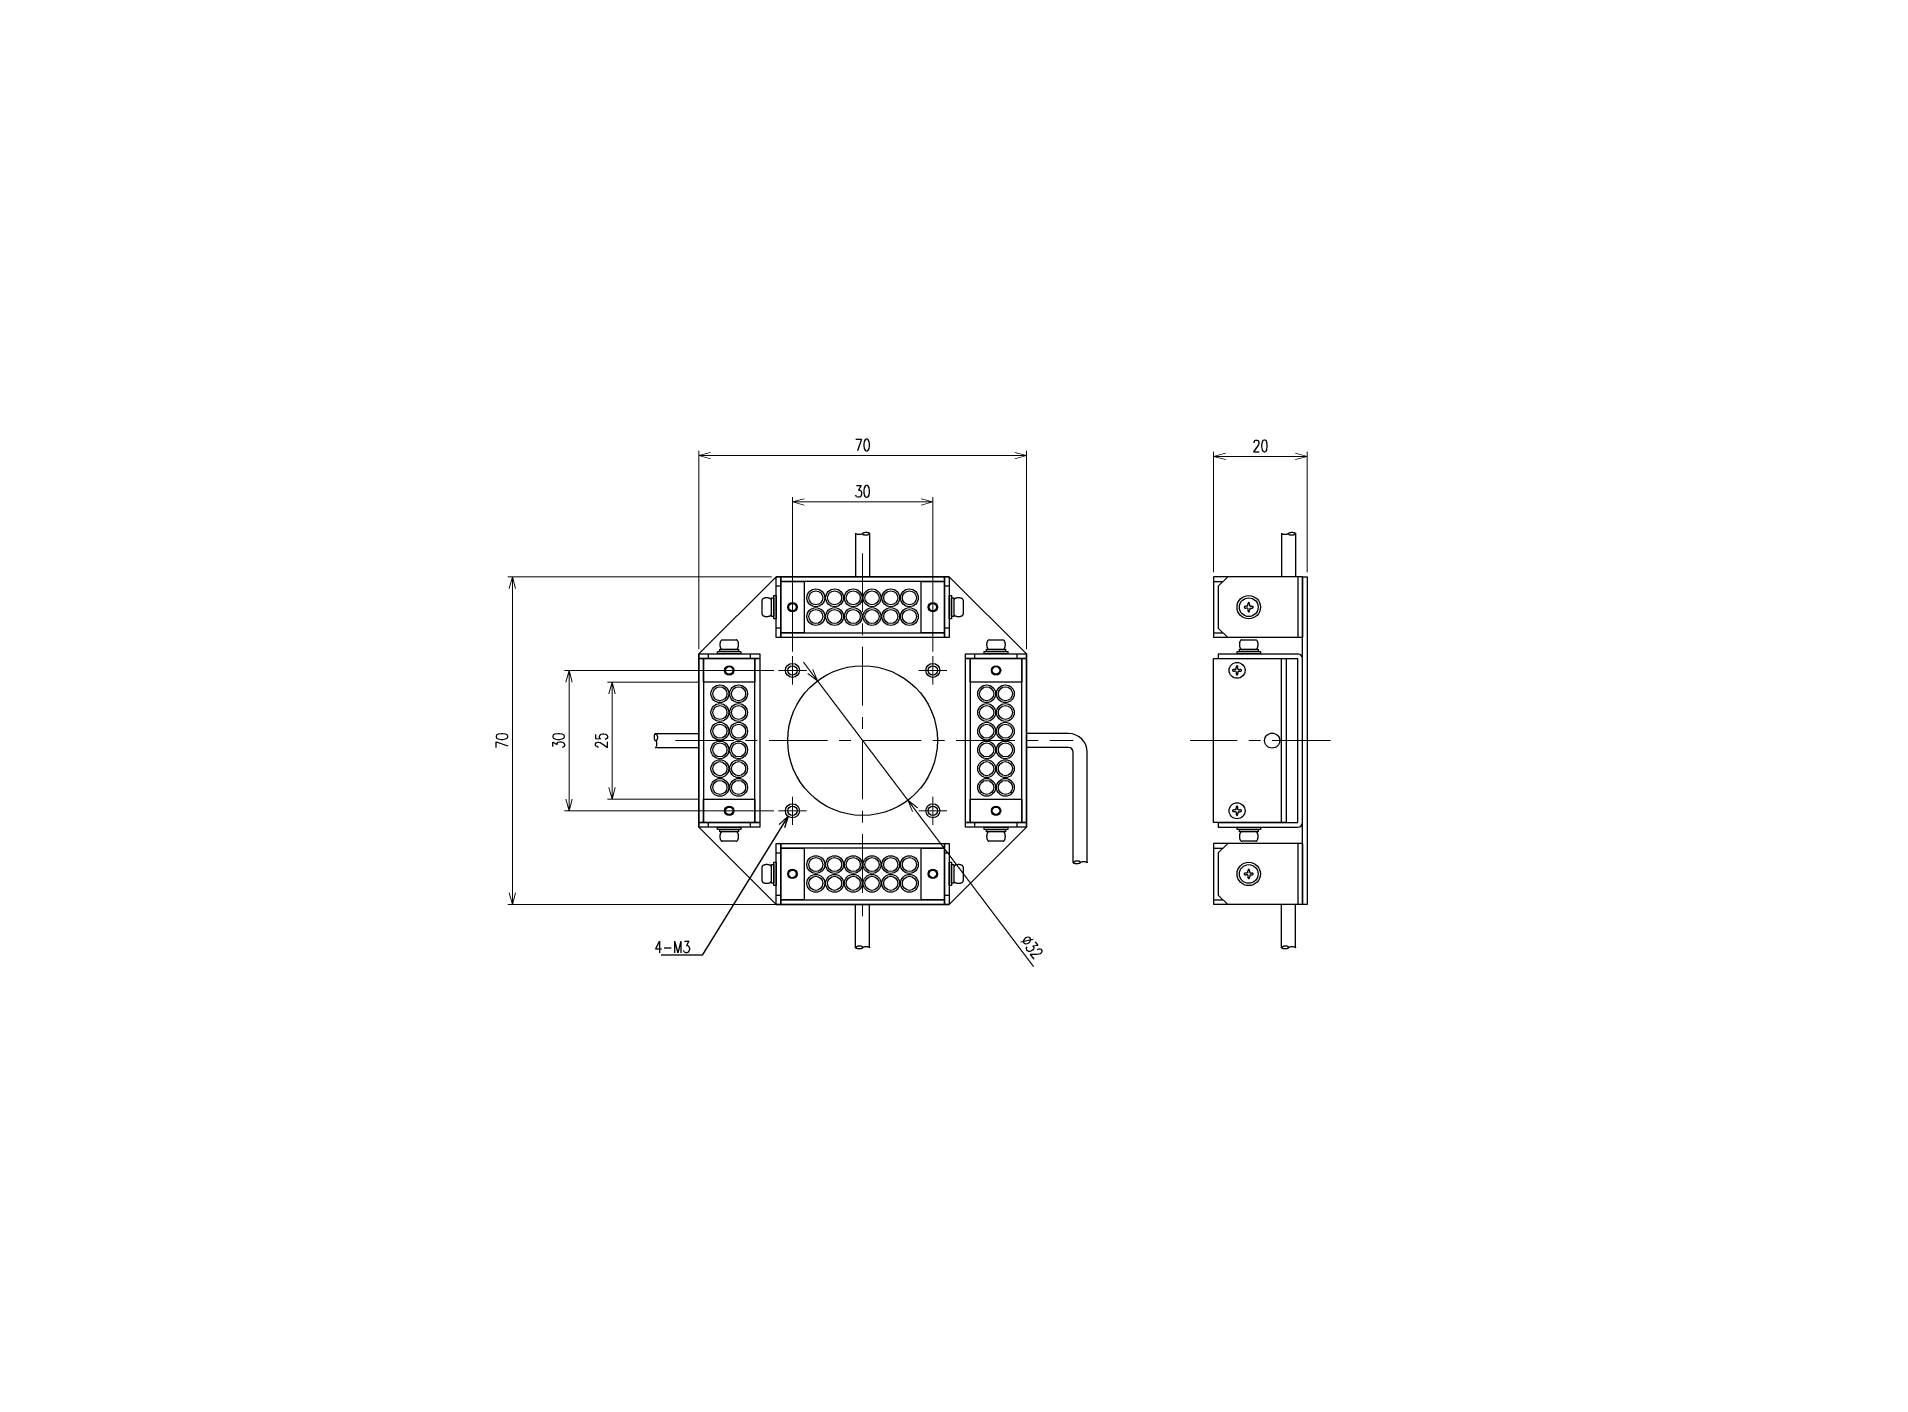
# Paper-space layout 'A3_1_1' of a CAD drawing. Header units: millimetres. Extents: x 0 to 392, y 0 to 286.
# The model-space entities are those that its viewports show. They can reach past a viewport. Long polylines and large blocks are cut down to what shows.
import ezdxf
from ezdxf import colors
from ezdxf.entities.mleader import LeaderData, LeaderLine
from ezdxf.math import Vec2, Vec3

# ---------------------------------------------------------------- set-up
doc = ezdxf.new("R2010")
doc.units = ezdxf.units.MM
doc.linetypes.add('CENTER', pattern=[2, 1.25, -0.25, 0.25, -0.25])
doc.layers.get('0').update_dxf_attribs({"lineweight": 30})
doc.layers.get('Defpoints').update_dxf_attribs({"lineweight": 9})
for name, color, linetype, lineweight in [('0 @ 1', 7, 'Continuous', 30), ('2KD_寸法１', 7, 'Continuous', 15), ('2KD_寸法１ @ 1', 7, 'Continuous', 15), ('PINOFF', 6, 'Continuous', 9)]:
    doc.layers.add(name, color=color, linetype=linetype, lineweight=lineweight)
doc.layers.get('PINOFF').freeze()
doc.styles.get("Standard").update_dxf_attribs({"font": 'simplex.shx', "width": 0.8, "bigfont": 'extfont.shx'})
doc.dimstyles.new('KD-STD', dxfattribs={"dimscale": 0, "dimtxt": 2.5, "dimasz": 2.5, "dimexe": 1, "dimexo": 1, "dimgap": 1, "dimtad": 1, "dimdsep": 46, "dimtxsty": 'Standard', "dimblk": 'OPEN30', "dimcen": 0, "dimadec": 0, "dimazin": 0, "dimtfac": 1, "dimtmove": 0, "dimatfit": 3, "dimldrblk": 'OPEN30', "dimfxl": 1, "dimtolj": 1, "dimtzin": 0, "dimlwd": 15, "dimlwe": 15, "dimarcsym": 0})

psp = doc.layouts.new('A3_1_1')

msp = doc.modelspace()

# ---------------------------------------------------------------- blocks, each defined once
blk = doc.blocks.new('_Open30')
at = {"lineweight": -2}
for p, q in [((-1, 0.27), (0, 0)), ((0, 0), (-1, -0.27)), ((0, 0), (-1, 0))]:
    blk.add_line(p, q, dxfattribs=at)
blk = doc.blocks.new('*D19')
at = {"layer": '2KD_寸法１', "color": 0, "lineweight": 15}
for p, q in [((140.98, 147.61), (121.43, 147.61)), ((122.43, 145.11), (122.43, 125.11)), ((140.98, 122.61), (121.43, 122.61))]:
    blk.add_line(p, q, dxfattribs=at)
at = {"layer": 'Defpoints', "color": 0}
for p in [(141.98, 147.61), (122.43, 122.61), (141.98, 122.61)]:
    blk.add_point(p, dxfattribs=at)
at = {"layer": '2KD_寸法１', "color": 0, "lineweight": 15, "xscale": 2.5, "yscale": 2.5, "zscale": 2.5}
for p, rotation in [((122.43, 147.61), 90), ((122.43, 122.61), 270)]:
    blk.add_blockref('_Open30', p, dxfattribs=dict(at, rotation=rotation))
at = {"layer": '2KD_寸法１', "color": 0, "insert": (120.18, 135.11), "char_height": 2.5, "attachment_point": 5, "rotation": 90}
blk.add_mtext('\\A1;25', dxfattribs=at)
blk = doc.blocks.new('*D20')
at = {"layer": '2KD_寸法１', "color": 0, "lineweight": 15}
for p, q in [((156.98, 150.11), (112.26, 150.11)), ((113.26, 147.61), (113.26, 122.61)), ((156.98, 120.11), (112.26, 120.11))]:
    blk.add_line(p, q, dxfattribs=at)
at = {"layer": 'Defpoints', "color": 0}
for p in [(157.98, 150.11), (113.26, 120.11), (157.98, 120.11)]:
    blk.add_point(p, dxfattribs=at)
at = {"layer": '2KD_寸法１', "color": 0, "lineweight": 15, "xscale": 2.5, "yscale": 2.5, "zscale": 2.5}
for p, rotation in [((113.26, 150.11), 90), ((113.26, 120.11), 270)]:
    blk.add_blockref('_Open30', p, dxfattribs=dict(at, rotation=rotation))
at = {"layer": '2KD_寸法１', "color": 0, "insert": (111.01, 135.11), "char_height": 2.5, "attachment_point": 5, "rotation": 90}
blk.add_mtext('\\A1;30', dxfattribs=at)
blk = doc.blocks.new('*D21')
at = {"layer": '2KD_寸法１', "color": 0, "lineweight": 15}
for p, q in [((160.98, 154.11), (160.98, 187.1)), ((163.48, 186.1), (188.48, 186.1)), ((190.98, 154.11), (190.98, 187.1))]:
    blk.add_line(p, q, dxfattribs=at)
at = {"layer": 'Defpoints', "color": 0}
for p in [(190.98, 186.1), (160.98, 153.11), (190.98, 153.11)]:
    blk.add_point(p, dxfattribs=at)
at = {"layer": '2KD_寸法１', "color": 0, "lineweight": 15, "xscale": 2.5, "yscale": 2.5, "zscale": 2.5, "rotation": 180}
blk.add_blockref('_Open30', (160.98, 186.1), dxfattribs=at)
at = {"layer": '2KD_寸法１', "color": 0, "lineweight": 15, "xscale": 2.5, "yscale": 2.5, "zscale": 2.5}
blk.add_blockref('_Open30', (190.98, 186.1), dxfattribs=at)
at = {"layer": '2KD_寸法１', "color": 0, "insert": (175.98, 188.35), "char_height": 2.5, "attachment_point": 5}
blk.add_mtext('\\A1;30', dxfattribs=at)
blk = doc.blocks.new('*D22')
at = {"layer": '2KD_寸法１', "color": 0, "lineweight": 15}
for p, q in [((156.48, 170.11), (100.16, 170.11)), ((101.16, 167.61), (101.16, 102.61)), ((157.48, 100.11), (100.16, 100.11))]:
    blk.add_line(p, q, dxfattribs=at)
at = {"layer": 'Defpoints', "color": 0}
for p in [(157.48, 170.11), (101.16, 100.11), (158.48, 100.11)]:
    blk.add_point(p, dxfattribs=at)
at = {"layer": '2KD_寸法１', "color": 0, "lineweight": 15, "xscale": 2.5, "yscale": 2.5, "zscale": 2.5}
for p, rotation in [((101.16, 170.11), 90), ((101.16, 100.11), 270)]:
    blk.add_blockref('_Open30', p, dxfattribs=dict(at, rotation=rotation))
at = {"layer": '2KD_寸法１', "color": 0, "insert": (98.91, 135.11), "char_height": 2.5, "attachment_point": 5, "rotation": 90}
blk.add_mtext('\\A1;70', dxfattribs=at)
blk = doc.blocks.new('*D23')
at = {"layer": '2KD_寸法１', "color": 0, "lineweight": 15}
for p, q in [((140.98, 154.61), (140.98, 197.01)), ((143.48, 196.01), (208.48, 196.01)), ((210.98, 154.61), (210.98, 197.01))]:
    blk.add_line(p, q, dxfattribs=at)
at = {"layer": 'Defpoints', "color": 0}
for p in [(210.98, 196.01), (140.98, 153.61), (210.98, 153.61)]:
    blk.add_point(p, dxfattribs=at)
at = {"layer": '2KD_寸法１', "color": 0, "lineweight": 15, "xscale": 2.5, "yscale": 2.5, "zscale": 2.5, "rotation": 180}
blk.add_blockref('_Open30', (140.98, 196.01), dxfattribs=at)
at = {"layer": '2KD_寸法１', "color": 0, "lineweight": 15, "xscale": 2.5, "yscale": 2.5, "zscale": 2.5}
blk.add_blockref('_Open30', (210.98, 196.01), dxfattribs=at)
at = {"layer": '2KD_寸法１', "color": 0, "insert": (175.98, 198.26), "char_height": 2.5, "attachment_point": 5}
blk.add_mtext('\\A1;70', dxfattribs=at)
blk = doc.blocks.new('*D24')
at = {"layer": '2KD_寸法１', "color": 0, "lineweight": 15}
for p, q in [((250.98, 171.11), (250.98, 196.82)), ((270.98, 171.11), (270.98, 196.82)), ((253.48, 195.82), (268.48, 195.82))]:
    blk.add_line(p, q, dxfattribs=at)
at = {"layer": 'Defpoints', "color": 0}
for p in [(270.98, 195.82), (250.98, 170.11), (270.98, 170.11)]:
    blk.add_point(p, dxfattribs=at)
at = {"layer": '2KD_寸法１', "color": 0, "lineweight": 15, "xscale": 2.5, "yscale": 2.5, "zscale": 2.5, "rotation": 180}
blk.add_blockref('_Open30', (250.98, 195.82), dxfattribs=at)
at = {"layer": '2KD_寸法１', "color": 0, "lineweight": 15, "xscale": 2.5, "yscale": 2.5, "zscale": 2.5}
blk.add_blockref('_Open30', (270.98, 195.82), dxfattribs=at)
at = {"layer": '2KD_寸法１', "color": 0, "insert": (260.98, 198.07), "char_height": 2.5, "attachment_point": 5}
blk.add_mtext('\\A1;20', dxfattribs=at)
blk = doc.blocks.new('A$C198401AF')
for p, q in [((14.5, 44.31), (14.5, 35)), ((17.5, 44.31), (17.5, 35)), ((3, 35), (0, 35)), ((0, 35), (0, 34)), ((0, 34), (2, 34)), ((0, 34), (0, 23)), ((1, 33), (3, 35)), ((1, 33), (1, 24)), ((19, 35), (3, 35)), ((18, 35), (18, 22)), ((19, 35), (20, 35)), ((19, -35), (19, 35)), ((19, 35), (19, 22)), ((20, 35), (20, -35)), ((7.21, 28.7), (6.91, 28.7)), ((7.21, 28.3), (6.91, 28.3)), ((7.3, 28.79), (7.21, 28.7)), ((7.3, 28.21), (7.21, 28.3)), ((7.3, 28.79), (7.3, 29.09)), ((7.3, 28.21), (7.3, 27.91)), ((7.7, 28.79), (7.7, 29.09)), ((7.7, 28.79), (7.79, 28.7)), ((7.7, 28.21), (7.79, 28.3)), ((7.7, 28.21), (7.7, 27.91)), ((7.79, 28.7), (8.09, 28.7)), ((7.79, 28.3), (8.09, 28.3)), ((1, 24), (3, 22)), ((0, 23), (2, 23)), ((0, 23), (0, 22)), ((3, 22), (0, 22)), ((19, 22), (3, 22)), ((6, 21.5), (9, 21.5)), ((0, 17.5), (15.5, 17.5)), ((0, -17.5), (0, 17.5)), ((1, 18.5), (18, 18.5)), ((1, 18.5), (1, 17.5)), ((1, 17.5), (18, 17.5)), ((5, 19), (10, 19)), ((5, 18.5), (5, 19)), ((10, 18.5), (5, 18.5)), ((5.5, 19.5), (9.5, 19.5)), ((5.5, 19), (5.5, 19.5)), ((9.5, 19), (5.5, 19)), ((6, 19.5), (9, 19.5)), ((9.5, 19.5), (9.5, 19)), ((10, 19), (10, 18.5)), ((14.5, -17.5), (14.5, 17.5)), ((15.5, 17.5), (15.5, -17.5)), ((18, -17.5), (18, 17.5)), ((19, -17.5), (19, 17.5)), ((4.71, 15.2), (4.41, 15.2)), ((4.71, 14.8), (4.41, 14.8)), ((4.71, 15.2), (4.8, 15.29)), ((4.71, 14.8), (4.8, 14.71)), ((4.8, 15.29), (4.8, 15.59)), ((4.8, 14.71), (4.8, 14.41)), ((5.2, 15.29), (5.2, 15.59)), ((5.29, 15.2), (5.2, 15.29)), ((5.29, 14.8), (5.2, 14.71)), ((5.2, 14.71), (5.2, 14.41)), ((5.29, 15.2), (5.59, 15.2)), ((5.29, 14.8), (5.59, 14.8)), ((4.71, -14.8), (4.41, -14.8)), ((4.71, -15.2), (4.41, -15.2)), ((4.71, -14.8), (4.8, -14.71)), ((4.71, -15.2), (4.8, -15.29)), ((4.8, -14.71), (4.8, -14.41)), ((4.8, -15.29), (4.8, -15.59)), ((5.2, -14.71), (5.2, -14.41)), ((5.29, -14.8), (5.2, -14.71)), ((5.29, -15.2), (5.2, -15.29)), ((5.2, -15.29), (5.2, -15.59)), ((5.29, -14.8), (5.59, -14.8)), ((5.29, -15.2), (5.59, -15.2)), ((15.5, -17.5), (0, -17.5)), ((1, -17.5), (18, -17.5)), ((1, -17.5), (1, -18.5)), ((1, -18.5), (18, -18.5)), ((5, -19), (5, -18.5)), ((5, -18.5), (10, -18.5)), ((10, -19), (5, -19)), ((5.5, -19.5), (5.5, -19)), ((5.5, -19), (9.5, -19)), ((9.5, -19.5), (5.5, -19.5)), ((9, -19.5), (6, -19.5)), ((9.5, -19), (9.5, -19.5)), ((10, -18.5), (10, -19)), ((3, -22), (0, -22)), ((0, -22), (0, -23)), ((0, -23), (2, -23)), ((0, -23), (0, -34)), ((1, -24), (3, -22)), ((19, -22), (3, -22)), ((9, -21.5), (6, -21.5)), ((18, -22), (18, -35)), ((19, -22), (19, -35)), ((1, -24), (1, -33)), ((7.21, -28.3), (6.91, -28.3)), ((7.21, -28.7), (6.91, -28.7)), ((7.3, -28.21), (7.21, -28.3)), ((7.3, -28.79), (7.21, -28.7)), ((7.3, -28.21), (7.3, -27.91)), ((7.3, -28.79), (7.3, -29.09)), ((7.7, -28.21), (7.7, -27.91)), ((7.7, -28.21), (7.79, -28.3)), ((7.7, -28.79), (7.79, -28.7)), ((7.7, -28.79), (7.7, -29.09)), ((7.79, -28.3), (8.09, -28.3)), ((7.79, -28.7), (8.09, -28.7)), ((0, -34), (2, -34)), ((0, -34), (0, -35)), ((3, -35), (0, -35)), ((1, -33), (3, -35)), ((19, -35), (3, -35)), ((14.5, -44.31), (14.5, -35)), ((17.5, -44.31), (17.5, -35)), ((20, -35), (19, -35))]:
    blk.add_line(p, q)
for points in [[(16, 44.26), (15.99, 44.22), (15.95, 44.18), (15.9, 44.14), (15.82, 44.11), (15.73, 44.08), (15.62, 44.05), (15.51, 44.03), (15.38, 44.02), (15.25, 44.02), (15.12, 44.02), (14.99, 44.03), (14.88, 44.05), (14.77, 44.08), (14.68, 44.11), (14.6, 44.14), (14.55, 44.18), (14.51, 44.22), (14.5, 44.26)], [(17.38, 44.25), (17.38, 44.22), (17.37, 44.18), (17.35, 44.15), (17.34, 44.11), (17.31, 44.08), (17.28, 44.05), (17.25, 44.02), (17.21, 43.99), (17.17, 43.97), (17.12, 43.94), (17.07, 43.92), (17.02, 43.9), (16.96, 43.89), (16.91, 43.87), (16.85, 43.86), (16.78, 43.86), (16.72, 43.85), (16.66, 43.85), (16.6, 43.85), (16.53, 43.86), (16.47, 43.86), (16.41, 43.87), (16.36, 43.89), (16.3, 43.9), (16.25, 43.92), (16.2, 43.94), (16.15, 43.97), (16.11, 43.99), (16.07, 44.02), (16.04, 44.05), (16.01, 44.08), (15.98, 44.11), (15.96, 44.15), (15.95, 44.18), (15.94, 44.22), (15.94, 44.25)], [(16, 44.26), (16.01, 44.3), (16.05, 44.34), (16.1, 44.38), (16.18, 44.41), (16.27, 44.44), (16.38, 44.47), (16.49, 44.49), (16.62, 44.5), (16.75, 44.5), (16.88, 44.5), (17.01, 44.49), (17.13, 44.47), (17.23, 44.44), (17.32, 44.41), (17.4, 44.38), (17.45, 44.34), (17.49, 44.3), (17.5, 44.26)], [(6.91, 28.7), (6.88, 28.7), (6.84, 28.69), (6.81, 28.69), (6.78, 28.68), (6.75, 28.68), (6.72, 28.67), (6.69, 28.66), (6.66, 28.65), (6.64, 28.64), (6.61, 28.63), (6.59, 28.61), (6.57, 28.6), (6.56, 28.58), (6.54, 28.57), (6.53, 28.55), (6.53, 28.53), (6.52, 28.52), (6.52, 28.5), (6.52, 28.48), (6.53, 28.47), (6.53, 28.45), (6.54, 28.43), (6.56, 28.42), (6.57, 28.4), (6.59, 28.39), (6.61, 28.37), (6.64, 28.36), (6.66, 28.35), (6.69, 28.34), (6.72, 28.33), (6.75, 28.32), (6.78, 28.32), (6.81, 28.31), (6.84, 28.31), (6.88, 28.3), (6.91, 28.3)], [(7.7, 29.09), (7.7, 29.12), (7.69, 29.16), (7.69, 29.19), (7.68, 29.22), (7.68, 29.25), (7.67, 29.28), (7.66, 29.31), (7.65, 29.34), (7.64, 29.36), (7.63, 29.39), (7.61, 29.41), (7.6, 29.43), (7.58, 29.44), (7.57, 29.46), (7.55, 29.47), (7.53, 29.47), (7.52, 29.48), (7.5, 29.48), (7.48, 29.48), (7.47, 29.47), (7.45, 29.47), (7.43, 29.46), (7.42, 29.44), (7.4, 29.43), (7.39, 29.41), (7.37, 29.39), (7.36, 29.36), (7.35, 29.34), (7.34, 29.31), (7.33, 29.28), (7.32, 29.25), (7.32, 29.22), (7.31, 29.19), (7.31, 29.16), (7.3, 29.12), (7.3, 29.09)], [(7.3, 27.91), (7.3, 27.88), (7.31, 27.84), (7.31, 27.81), (7.32, 27.78), (7.32, 27.75), (7.33, 27.72), (7.34, 27.69), (7.35, 27.66), (7.36, 27.64), (7.37, 27.61), (7.39, 27.59), (7.4, 27.57), (7.42, 27.56), (7.43, 27.54), (7.45, 27.53), (7.47, 27.53), (7.48, 27.52), (7.5, 27.52), (7.52, 27.52), (7.53, 27.53), (7.55, 27.53), (7.57, 27.54), (7.58, 27.56), (7.6, 27.57), (7.61, 27.59), (7.63, 27.61), (7.64, 27.64), (7.65, 27.66), (7.66, 27.69), (7.67, 27.72), (7.68, 27.75), (7.68, 27.78), (7.69, 27.81), (7.69, 27.84), (7.7, 27.88), (7.7, 27.91)], [(8.09, 28.3), (8.12, 28.3), (8.16, 28.31), (8.19, 28.31), (8.22, 28.32), (8.25, 28.32), (8.28, 28.33), (8.31, 28.34), (8.34, 28.35), (8.36, 28.36), (8.39, 28.37), (8.41, 28.39), (8.43, 28.4), (8.44, 28.42), (8.46, 28.43), (8.47, 28.45), (8.47, 28.47), (8.48, 28.48), (8.48, 28.5), (8.48, 28.52), (8.47, 28.53), (8.47, 28.55), (8.46, 28.57), (8.44, 28.58), (8.43, 28.6), (8.41, 28.61), (8.39, 28.63), (8.36, 28.64), (8.34, 28.65), (8.31, 28.66), (8.28, 28.67), (8.25, 28.68), (8.22, 28.68), (8.19, 28.69), (8.16, 28.69), (8.12, 28.7), (8.09, 28.7)], [(6, 21.5), (5.96, 21.5), (5.91, 21.48), (5.87, 21.47), (5.83, 21.44), (5.79, 21.41), (5.75, 21.37), (5.71, 21.32), (5.68, 21.27), (5.65, 21.21), (5.62, 21.14), (5.59, 21.07), (5.57, 21), (5.55, 20.92), (5.53, 20.84), (5.52, 20.76), (5.51, 20.67), (5.5, 20.59), (5.5, 20.5), (5.5, 20.41), (5.51, 20.33), (5.52, 20.24), (5.53, 20.16), (5.55, 20.08), (5.57, 20), (5.59, 19.93), (5.62, 19.86), (5.65, 19.79), (5.68, 19.73), (5.71, 19.68), (5.75, 19.63), (5.79, 19.59), (5.83, 19.56), (5.87, 19.53), (5.91, 19.52), (5.96, 19.5), (6, 19.5)], [(9, 19.5), (9.04, 19.5), (9.09, 19.52), (9.13, 19.53), (9.17, 19.56), (9.21, 19.59), (9.25, 19.63), (9.29, 19.68), (9.32, 19.73), (9.35, 19.79), (9.38, 19.86), (9.41, 19.93), (9.43, 20), (9.45, 20.08), (9.47, 20.16), (9.48, 20.24), (9.49, 20.33), (9.5, 20.41), (9.5, 20.5), (9.5, 20.59), (9.49, 20.67), (9.48, 20.76), (9.47, 20.84), (9.45, 20.92), (9.43, 21), (9.41, 21.07), (9.38, 21.14), (9.35, 21.21), (9.32, 21.27), (9.29, 21.32), (9.25, 21.37), (9.21, 21.41), (9.17, 21.44), (9.13, 21.47), (9.09, 21.48), (9.04, 21.5), (9, 21.5)], [(5.2, 15.59), (5.2, 15.62), (5.19, 15.66), (5.19, 15.69), (5.18, 15.72), (5.18, 15.75), (5.17, 15.78), (5.16, 15.81), (5.15, 15.84), (5.14, 15.86), (5.13, 15.89), (5.11, 15.91), (5.1, 15.93), (5.08, 15.94), (5.07, 15.96), (5.05, 15.97), (5.03, 15.97), (5.02, 15.98), (5, 15.98), (4.98, 15.98), (4.97, 15.97), (4.95, 15.97), (4.93, 15.96), (4.92, 15.94), (4.9, 15.93), (4.89, 15.91), (4.87, 15.89), (4.86, 15.86), (4.85, 15.84), (4.84, 15.81), (4.83, 15.78), (4.82, 15.75), (4.82, 15.72), (4.81, 15.69), (4.81, 15.66), (4.81, 15.62), (4.8, 15.59)], [(4.41, 15.2), (4.38, 15.19), (4.34, 15.19), (4.31, 15.19), (4.28, 15.18), (4.25, 15.18), (4.22, 15.17), (4.19, 15.16), (4.16, 15.15), (4.14, 15.14), (4.11, 15.13), (4.09, 15.11), (4.07, 15.1), (4.06, 15.08), (4.04, 15.07), (4.03, 15.05), (4.03, 15.03), (4.02, 15.02), (4.02, 15), (4.02, 14.98), (4.03, 14.97), (4.03, 14.95), (4.04, 14.93), (4.06, 14.92), (4.07, 14.9), (4.09, 14.89), (4.11, 14.87), (4.14, 14.86), (4.16, 14.85), (4.19, 14.84), (4.22, 14.83), (4.25, 14.82), (4.28, 14.82), (4.31, 14.81), (4.34, 14.81), (4.38, 14.8), (4.41, 14.8)], [(4.8, 14.41), (4.81, 14.38), (4.81, 14.34), (4.81, 14.31), (4.82, 14.28), (4.82, 14.25), (4.83, 14.22), (4.84, 14.19), (4.85, 14.16), (4.86, 14.14), (4.87, 14.11), (4.89, 14.09), (4.9, 14.07), (4.92, 14.06), (4.93, 14.04), (4.95, 14.03), (4.97, 14.03), (4.98, 14.02), (5, 14.02), (5.02, 14.02), (5.03, 14.03), (5.05, 14.03), (5.07, 14.04), (5.08, 14.06), (5.1, 14.07), (5.11, 14.09), (5.13, 14.11), (5.14, 14.14), (5.15, 14.16), (5.16, 14.19), (5.17, 14.22), (5.18, 14.25), (5.18, 14.28), (5.19, 14.31), (5.19, 14.34), (5.2, 14.38), (5.2, 14.41)], [(5.59, 14.8), (5.62, 14.8), (5.66, 14.81), (5.69, 14.81), (5.72, 14.82), (5.75, 14.82), (5.78, 14.83), (5.81, 14.84), (5.84, 14.85), (5.86, 14.86), (5.89, 14.87), (5.91, 14.89), (5.93, 14.9), (5.94, 14.92), (5.96, 14.93), (5.97, 14.95), (5.97, 14.97), (5.98, 14.98), (5.98, 15), (5.98, 15.02), (5.97, 15.03), (5.97, 15.05), (5.96, 15.07), (5.94, 15.08), (5.93, 15.1), (5.91, 15.11), (5.89, 15.13), (5.86, 15.14), (5.84, 15.15), (5.81, 15.16), (5.78, 15.17), (5.75, 15.18), (5.72, 15.18), (5.69, 15.19), (5.66, 15.19), (5.62, 15.19), (5.59, 15.2)], [(4.41, -14.8), (4.38, -14.81), (4.34, -14.81), (4.31, -14.81), (4.28, -14.82), (4.25, -14.82), (4.22, -14.83), (4.19, -14.84), (4.16, -14.85), (4.14, -14.86), (4.11, -14.87), (4.09, -14.89), (4.07, -14.9), (4.06, -14.92), (4.04, -14.93), (4.03, -14.95), (4.03, -14.97), (4.02, -14.98), (4.02, -15), (4.02, -15.02), (4.03, -15.03), (4.03, -15.05), (4.04, -15.07), (4.06, -15.08), (4.07, -15.1), (4.09, -15.11), (4.11, -15.13), (4.14, -15.14), (4.16, -15.15), (4.19, -15.16), (4.22, -15.17), (4.25, -15.18), (4.28, -15.18), (4.31, -15.19), (4.34, -15.19), (4.38, -15.2), (4.41, -15.2)], [(5.2, -14.41), (5.2, -14.38), (5.19, -14.34), (5.19, -14.31), (5.18, -14.28), (5.18, -14.25), (5.17, -14.22), (5.16, -14.19), (5.15, -14.16), (5.14, -14.14), (5.13, -14.11), (5.11, -14.09), (5.1, -14.07), (5.08, -14.06), (5.07, -14.04), (5.05, -14.03), (5.03, -14.03), (5.02, -14.02), (5, -14.02), (4.98, -14.02), (4.97, -14.03), (4.95, -14.03), (4.93, -14.04), (4.92, -14.06), (4.9, -14.07), (4.89, -14.09), (4.87, -14.11), (4.86, -14.14), (4.85, -14.16), (4.84, -14.19), (4.83, -14.22), (4.82, -14.25), (4.82, -14.28), (4.81, -14.31), (4.81, -14.34), (4.81, -14.38), (4.8, -14.41)], [(4.8, -15.59), (4.81, -15.62), (4.81, -15.66), (4.81, -15.69), (4.82, -15.72), (4.82, -15.75), (4.83, -15.78), (4.84, -15.81), (4.85, -15.84), (4.86, -15.86), (4.87, -15.89), (4.89, -15.91), (4.9, -15.93), (4.92, -15.94), (4.93, -15.96), (4.95, -15.97), (4.97, -15.97), (4.98, -15.98), (5, -15.98), (5.02, -15.98), (5.03, -15.97), (5.05, -15.97), (5.07, -15.96), (5.08, -15.94), (5.1, -15.93), (5.11, -15.91), (5.13, -15.89), (5.14, -15.86), (5.15, -15.84), (5.16, -15.81), (5.17, -15.78), (5.18, -15.75), (5.18, -15.72), (5.19, -15.69), (5.19, -15.66), (5.2, -15.62), (5.2, -15.59)], [(5.59, -15.2), (5.62, -15.2), (5.66, -15.19), (5.69, -15.19), (5.72, -15.18), (5.75, -15.18), (5.78, -15.17), (5.81, -15.16), (5.84, -15.15), (5.86, -15.14), (5.89, -15.13), (5.91, -15.11), (5.93, -15.1), (5.94, -15.08), (5.96, -15.07), (5.97, -15.05), (5.97, -15.03), (5.98, -15.02), (5.98, -15), (5.98, -14.98), (5.97, -14.97), (5.97, -14.95), (5.96, -14.93), (5.94, -14.92), (5.93, -14.9), (5.91, -14.89), (5.89, -14.87), (5.86, -14.86), (5.84, -14.85), (5.81, -14.84), (5.78, -14.83), (5.75, -14.82), (5.72, -14.82), (5.69, -14.81), (5.66, -14.81), (5.62, -14.81), (5.59, -14.8)], [(6, -19.5), (5.96, -19.5), (5.91, -19.52), (5.87, -19.53), (5.83, -19.56), (5.79, -19.59), (5.75, -19.63), (5.71, -19.68), (5.68, -19.73), (5.65, -19.79), (5.62, -19.86), (5.59, -19.93), (5.57, -20), (5.55, -20.08), (5.53, -20.16), (5.52, -20.24), (5.51, -20.33), (5.5, -20.41), (5.5, -20.5), (5.5, -20.59), (5.51, -20.67), (5.52, -20.76), (5.53, -20.84), (5.55, -20.92), (5.57, -21), (5.59, -21.07), (5.62, -21.14), (5.65, -21.21), (5.68, -21.27), (5.71, -21.32), (5.75, -21.37), (5.79, -21.41), (5.83, -21.44), (5.87, -21.47), (5.91, -21.48), (5.96, -21.5), (6, -21.5)], [(9, -21.5), (9.04, -21.5), (9.09, -21.48), (9.13, -21.47), (9.17, -21.44), (9.21, -21.41), (9.25, -21.37), (9.29, -21.32), (9.32, -21.27), (9.35, -21.21), (9.38, -21.14), (9.41, -21.07), (9.43, -21), (9.45, -20.92), (9.47, -20.84), (9.48, -20.76), (9.49, -20.67), (9.5, -20.59), (9.5, -20.5), (9.5, -20.41), (9.49, -20.33), (9.48, -20.24), (9.47, -20.16), (9.45, -20.08), (9.43, -20), (9.41, -19.93), (9.38, -19.86), (9.35, -19.79), (9.32, -19.73), (9.29, -19.68), (9.25, -19.63), (9.21, -19.59), (9.17, -19.56), (9.13, -19.53), (9.09, -19.52), (9.04, -19.5), (9, -19.5)], [(6.91, -28.3), (6.88, -28.3), (6.84, -28.31), (6.81, -28.31), (6.78, -28.32), (6.75, -28.32), (6.72, -28.33), (6.69, -28.34), (6.66, -28.35), (6.64, -28.36), (6.61, -28.37), (6.59, -28.39), (6.57, -28.4), (6.56, -28.42), (6.54, -28.43), (6.53, -28.45), (6.53, -28.47), (6.52, -28.48), (6.52, -28.5), (6.52, -28.52), (6.53, -28.53), (6.53, -28.55), (6.54, -28.57), (6.56, -28.58), (6.57, -28.6), (6.59, -28.61), (6.61, -28.63), (6.64, -28.64), (6.66, -28.65), (6.69, -28.66), (6.72, -28.67), (6.75, -28.68), (6.78, -28.68), (6.81, -28.69), (6.84, -28.69), (6.88, -28.7), (6.91, -28.7)], [(7.7, -27.91), (7.7, -27.88), (7.69, -27.84), (7.69, -27.81), (7.68, -27.78), (7.68, -27.75), (7.67, -27.72), (7.66, -27.69), (7.65, -27.66), (7.64, -27.64), (7.63, -27.61), (7.61, -27.59), (7.6, -27.57), (7.58, -27.56), (7.57, -27.54), (7.55, -27.53), (7.53, -27.53), (7.52, -27.52), (7.5, -27.52), (7.48, -27.52), (7.47, -27.53), (7.45, -27.53), (7.43, -27.54), (7.42, -27.56), (7.4, -27.57), (7.39, -27.59), (7.37, -27.61), (7.36, -27.64), (7.35, -27.66), (7.34, -27.69), (7.33, -27.72), (7.32, -27.75), (7.32, -27.78), (7.31, -27.81), (7.31, -27.84), (7.3, -27.88), (7.3, -27.91)], [(7.3, -29.09), (7.3, -29.12), (7.31, -29.16), (7.31, -29.19), (7.32, -29.22), (7.32, -29.25), (7.33, -29.28), (7.34, -29.31), (7.35, -29.34), (7.36, -29.36), (7.37, -29.39), (7.39, -29.41), (7.4, -29.43), (7.42, -29.44), (7.43, -29.46), (7.45, -29.47), (7.47, -29.47), (7.48, -29.48), (7.5, -29.48), (7.52, -29.48), (7.53, -29.47), (7.55, -29.47), (7.57, -29.46), (7.58, -29.44), (7.6, -29.43), (7.61, -29.41), (7.63, -29.39), (7.64, -29.36), (7.65, -29.34), (7.66, -29.31), (7.67, -29.28), (7.68, -29.25), (7.68, -29.22), (7.69, -29.19), (7.69, -29.16), (7.7, -29.12), (7.7, -29.09)], [(8.09, -28.7), (8.12, -28.7), (8.16, -28.69), (8.19, -28.69), (8.22, -28.68), (8.25, -28.68), (8.28, -28.67), (8.31, -28.66), (8.34, -28.65), (8.36, -28.64), (8.39, -28.63), (8.41, -28.61), (8.43, -28.6), (8.44, -28.58), (8.46, -28.57), (8.47, -28.55), (8.47, -28.53), (8.48, -28.52), (8.48, -28.5), (8.48, -28.48), (8.47, -28.47), (8.47, -28.45), (8.46, -28.43), (8.44, -28.42), (8.43, -28.4), (8.41, -28.39), (8.39, -28.37), (8.36, -28.36), (8.34, -28.35), (8.31, -28.34), (8.28, -28.33), (8.25, -28.32), (8.22, -28.32), (8.19, -28.31), (8.16, -28.31), (8.12, -28.3), (8.09, -28.3)], [(16, -44.26), (15.99, -44.3), (15.95, -44.34), (15.9, -44.38), (15.82, -44.41), (15.73, -44.44), (15.62, -44.47), (15.51, -44.49), (15.38, -44.5), (15.25, -44.5), (15.12, -44.5), (14.99, -44.49), (14.88, -44.47), (14.77, -44.44), (14.68, -44.41), (14.6, -44.38), (14.55, -44.34), (14.51, -44.3), (14.5, -44.26)], [(14.62, -44.25), (14.62, -44.22), (14.63, -44.18), (14.65, -44.15), (14.66, -44.11), (14.69, -44.08), (14.72, -44.05), (14.75, -44.02), (14.79, -43.99), (14.83, -43.97), (14.88, -43.94), (14.93, -43.92), (14.98, -43.9), (15.04, -43.89), (15.09, -43.87), (15.15, -43.86), (15.22, -43.86), (15.28, -43.85), (15.34, -43.85), (15.4, -43.85), (15.47, -43.86), (15.53, -43.86), (15.59, -43.87), (15.64, -43.89), (15.7, -43.9), (15.75, -43.92), (15.8, -43.94), (15.85, -43.97), (15.89, -43.99), (15.93, -44.02), (15.96, -44.05), (15.99, -44.08), (16.02, -44.11), (16.04, -44.15), (16.05, -44.18), (16.06, -44.22), (16.06, -44.25)], [(16, -44.26), (16.01, -44.22), (16.05, -44.18), (16.1, -44.14), (16.18, -44.11), (16.27, -44.08), (16.38, -44.05), (16.49, -44.03), (16.62, -44.02), (16.75, -44.02), (16.88, -44.02), (17.01, -44.03), (17.13, -44.05), (17.23, -44.08), (17.32, -44.11), (17.4, -44.14), (17.45, -44.18), (17.49, -44.22), (17.5, -44.26)]]:
    blk.add_lwpolyline(points)
for centre, radius in [((7.5, 28.5), 2.5), ((7.5, 28.5), 2), ((5, 15), 1.7), ((12.5, 0), 1.6), ((5, -15), 1.7), ((7.5, -28.5), 2.5), ((7.5, -28.5), 2)]:
    blk.add_circle(centre, radius)
for centre, start, end in [((18, 17.5), 0, 90), ((18, -17.5), 270, 0)]:
    blk.add_arc(centre, 1, start, end)
blk = doc.blocks.new('A$C317C3CD6')
for p, q in [((-1.5, 44.31), (-1.5, 35)), ((1.5, 44.31), (1.5, 35)), ((-18.5, 35), (-35, 18.5)), ((-18.5, 22), (-18.5, 35)), ((-18.5, 35), (-17.5, 35)), ((18.5, 35), (-18.5, 35)), ((-17.5, 33), (-18.5, 33)), ((-17.5, 22), (-17.5, 35)), ((-17.5, 35), (17.5, 35)), ((-17.5, 35), (-17.5, 22)), ((17.5, 34), (-17.5, 34)), ((-17.5, 23), (-17.5, 34)), ((-17.5, 34), (-12.5, 34)), ((-12.5, 34), (-12.5, 23)), ((12.5, 23), (12.5, 34)), ((12.5, 34), (17.5, 34)), ((17.5, 35), (17.5, 22)), ((17.5, 22), (17.5, 35)), ((17.5, 35), (18.5, 35)), ((17.5, 34), (17.5, 23)), ((18.5, 33), (17.5, 33)), ((18.5, 35), (35, 18.5)), ((18.5, 35), (18.5, 22)), ((-21.5, 27), (-21.5, 30)), ((-19.5, 26.5), (-19.5, 30.5)), ((-19.5, 30.5), (-19, 30.5)), ((-19.5, 27), (-19.5, 30)), ((-19, 26), (-19, 31)), ((-19, 31), (-18.5, 31)), ((-19, 30.5), (-19, 26.5)), ((-18.5, 31), (-18.5, 26)), ((18.5, 26), (18.5, 31)), ((18.5, 31), (19, 31)), ((19, 31), (19, 26)), ((19, 26.5), (19, 30.5)), ((19, 30.5), (19.5, 30.5)), ((19.5, 30.5), (19.5, 26.5)), ((19.5, 30), (19.5, 27)), ((21.5, 30), (21.5, 27)), ((-19, 26.5), (-19.5, 26.5)), ((-18.5, 26), (-19, 26)), ((-17.5, 24), (-18.5, 24)), ((18.5, 24), (17.5, 24)), ((19, 26), (18.5, 26)), ((19.5, 26.5), (19, 26.5)), ((-30, 21.5), (-27, 21.5)), ((-17.5, 22), (-18.5, 22)), ((-17.5, 23), (17.5, 23)), ((-12.5, 23), (-17.5, 23)), ((17.5, 22), (-17.5, 22)), ((17.5, 23), (12.5, 23)), ((18.5, 22), (17.5, 22)), ((27, 21.5), (30, 21.5)), ((-35, 17.5), (-35, 18.5)), ((-35, 18.5), (-22, 18.5)), ((-35, 18.5), (-35, -18.5)), ((-35, 17.5), (-22, 17.5)), ((-35, -17.5), (-35, 17.5)), ((-22, 17.5), (-35, 17.5)), ((-34, 17.5), (-34, -17.5)), ((-34, 17.5), (-23, 17.5)), ((-34, 12.5), (-34, 17.5)), ((-33, 18.5), (-33, 17.5)), ((-31, 19), (-26, 19)), ((-31, 18.5), (-31, 19)), ((-26, 18.5), (-31, 18.5)), ((-30.5, 19.5), (-26.5, 19.5)), ((-30.5, 19), (-30.5, 19.5)), ((-26.5, 19), (-30.5, 19)), ((-30, 19.5), (-27, 19.5)), ((-26.5, 19.5), (-26.5, 19)), ((-26, 19), (-26, 18.5)), ((-24, 18.5), (-24, 17.5)), ((-23, -17.5), (-23, 17.5)), ((-23, 17.5), (-23, 12.5)), ((-22, 18.5), (-22, 17.5)), ((-22, 17.5), (-22, -17.5)), ((22, 17.5), (22, 18.5)), ((22, 18.5), (35, 18.5)), ((22, -17.5), (22, 17.5)), ((22, 17.5), (35, 17.5)), ((35, 17.5), (22, 17.5)), ((23, 17.5), (23, -17.5)), ((23, 12.5), (23, 17.5)), ((23, 17.5), (34, 17.5)), ((24, 17.5), (24, 18.5)), ((26, 19), (31, 19)), ((26, 18.5), (26, 19)), ((31, 18.5), (26, 18.5)), ((26.5, 19.5), (30.5, 19.5)), ((26.5, 19), (26.5, 19.5)), ((30.5, 19), (26.5, 19)), ((27, 19.5), (30, 19.5)), ((30.5, 19.5), (30.5, 19)), ((31, 19), (31, 18.5)), ((33, 17.5), (33, 18.5)), ((34, -17.5), (34, 17.5)), ((34, 17.5), (34, 12.5)), ((35, 18.5), (35, 17.5)), ((35, -18.5), (35, 18.5)), ((35, 17.5), (35, -17.5)), ((-23, 12.5), (-34, 12.5)), ((34, 12.5), (23, 12.5)), ((-44.31, 1.5), (-35, 1.5)), ((44, 1.5), (34.96, 1.5)), ((-44.31, -1.5), (-35, -1.5)), ((44, -1.5), (35, -1.5)), ((45, -16.9), (45, -2.5)), ((48, -16.9), (48, -2.5)), ((-34, -12.5), (-23, -12.5)), ((-34, -17.5), (-34, -12.5)), ((-23, -12.5), (-23, -17.5)), ((23, -17.5), (23, -12.5)), ((23, -12.5), (34, -12.5)), ((34, -12.5), (34, -17.5)), ((-22, -17.5), (-35, -17.5)), ((-35, -18.5), (-35, -17.5)), ((-35, -17.5), (-22, -17.5)), ((-22, -18.5), (-35, -18.5)), ((-35, -18.5), (-18.5, -35)), ((-23, -17.5), (-34, -17.5)), ((-33, -17.5), (-33, -18.5)), ((-31, -19), (-31, -18.5)), ((-31, -18.5), (-26, -18.5)), ((-26, -19), (-31, -19)), ((-30.5, -19.5), (-30.5, -19)), ((-30.5, -19), (-26.5, -19)), ((-26.5, -19.5), (-30.5, -19.5)), ((-27, -19.5), (-30, -19.5)), ((-26.5, -19), (-26.5, -19.5)), ((-26, -18.5), (-26, -19)), ((-24, -17.5), (-24, -18.5)), ((-22, -17.5), (-22, -18.5)), ((18.5, -35), (35, -18.5)), ((35, -17.5), (22, -17.5)), ((22, -18.5), (22, -17.5)), ((22, -17.5), (35, -17.5)), ((35, -18.5), (22, -18.5)), ((34, -17.5), (23, -17.5)), ((24, -18.5), (24, -17.5)), ((26, -19), (26, -18.5)), ((26, -18.5), (31, -18.5)), ((31, -19), (26, -19)), ((26.5, -19.5), (26.5, -19)), ((26.5, -19), (30.5, -19)), ((30.5, -19.5), (26.5, -19.5)), ((30, -19.5), (27, -19.5)), ((30.5, -19), (30.5, -19.5)), ((31, -18.5), (31, -19)), ((33, -18.5), (33, -17.5)), ((35, -17.5), (35, -18.5)), ((45, -26.11), (45, -16.9)), ((48, -26.11), (48, -16.9)), ((-27, -21.5), (-30, -21.5)), ((-18.5, -22), (-17.5, -22)), ((-18.5, -35), (-18.5, -22)), ((-17.5, -35), (-17.5, -22)), ((-17.5, -22), (17.5, -22)), ((-17.5, -22), (-17.5, -35)), ((17.5, -23), (-17.5, -23)), ((-17.5, -34), (-17.5, -23)), ((-17.5, -23), (-12.5, -23)), ((-12.5, -23), (-12.5, -34)), ((12.5, -34), (12.5, -23)), ((12.5, -23), (17.5, -23)), ((17.5, -22), (17.5, -35)), ((17.5, -22), (18.5, -22)), ((17.5, -35), (17.5, -22)), ((17.5, -23), (17.5, -34)), ((18.5, -22), (18.5, -35)), ((30, -21.5), (27, -21.5)), ((-21.5, -30), (-21.5, -27)), ((-19.5, -30.5), (-19.5, -26.5)), ((-19.5, -26.5), (-19, -26.5)), ((-19.5, -30), (-19.5, -27)), ((-19, -31), (-19, -26)), ((-19, -26), (-18.5, -26)), ((-19, -26.5), (-19, -30.5)), ((-18.5, -24), (-17.5, -24)), ((-18.5, -26), (-18.5, -31)), ((17.5, -24), (18.5, -24)), ((18.5, -31), (18.5, -26)), ((18.5, -26), (19, -26)), ((19, -26), (19, -31)), ((19, -30.5), (19, -26.5)), ((19, -26.5), (19.5, -26.5)), ((19.5, -26.5), (19.5, -30.5)), ((19.5, -27), (19.5, -30)), ((21.5, -27), (21.5, -30)), ((-19, -30.5), (-19.5, -30.5)), ((-18.5, -31), (-19, -31)), ((19, -31), (18.5, -31)), ((19.5, -30.5), (19, -30.5)), ((-18.5, -33), (-17.5, -33)), ((-17.5, -35), (-18.5, -35)), ((-18.5, -35), (18.5, -35)), ((-17.5, -34), (17.5, -34)), ((-12.5, -34), (-17.5, -34)), ((17.5, -35), (-17.5, -35)), ((-1.5, -44.31), (-1.5, -35)), ((1.5, -44.31), (1.5, -35)), ((17.5, -34), (12.5, -34)), ((17.5, -33), (18.5, -33)), ((18.5, -35), (17.5, -35))]:
    blk.add_line(p, q)
for points in [[(0, 44.26), (-0.01, 44.22), (-0.05, 44.18), (-0.1, 44.14), (-0.18, 44.11), (-0.27, 44.08), (-0.38, 44.05), (-0.49, 44.03), (-0.62, 44.02), (-0.75, 44.02), (-0.88, 44.02), (-1.01, 44.03), (-1.12, 44.05), (-1.23, 44.08), (-1.32, 44.11), (-1.4, 44.14), (-1.45, 44.18), (-1.49, 44.22), (-1.5, 44.26)], [(1.38, 44.25), (1.38, 44.22), (1.37, 44.18), (1.35, 44.15), (1.34, 44.11), (1.31, 44.08), (1.28, 44.05), (1.25, 44.02), (1.21, 43.99), (1.17, 43.97), (1.12, 43.94), (1.07, 43.92), (1.02, 43.9), (0.96, 43.89), (0.91, 43.87), (0.85, 43.86), (0.78, 43.86), (0.72, 43.85), (0.66, 43.85), (0.6, 43.85), (0.53, 43.86), (0.47, 43.86), (0.41, 43.87), (0.36, 43.89), (0.3, 43.9), (0.25, 43.92), (0.2, 43.94), (0.15, 43.97), (0.11, 43.99), (0.07, 44.02), (0.04, 44.05), (0.01, 44.08), (-0.02, 44.11), (-0.04, 44.15), (-0.05, 44.18), (-0.06, 44.22), (-0.06, 44.25)], [(0, 44.26), (0.01, 44.3), (0.05, 44.34), (0.1, 44.38), (0.18, 44.41), (0.27, 44.44), (0.38, 44.47), (0.49, 44.49), (0.62, 44.5), (0.75, 44.5), (0.88, 44.5), (1.01, 44.49), (1.12, 44.47), (1.23, 44.44), (1.32, 44.41), (1.4, 44.38), (1.45, 44.34), (1.49, 44.3), (1.5, 44.26)], [(-19.5, 30), (-19.5, 30.04), (-19.52, 30.09), (-19.53, 30.13), (-19.56, 30.17), (-19.59, 30.21), (-19.63, 30.25), (-19.68, 30.29), (-19.73, 30.32), (-19.79, 30.35), (-19.86, 30.38), (-19.93, 30.41), (-20, 30.43), (-20.08, 30.45), (-20.16, 30.47), (-20.24, 30.48), (-20.33, 30.49), (-20.41, 30.5), (-20.5, 30.5), (-20.59, 30.5), (-20.67, 30.49), (-20.76, 30.48), (-20.84, 30.47), (-20.92, 30.45), (-21, 30.43), (-21.07, 30.41), (-21.14, 30.38), (-21.21, 30.35), (-21.27, 30.32), (-21.32, 30.29), (-21.37, 30.25), (-21.41, 30.21), (-21.44, 30.17), (-21.47, 30.13), (-21.48, 30.09), (-21.5, 30.04), (-21.5, 30)], [(21.5, 30), (21.5, 30.04), (21.48, 30.09), (21.47, 30.13), (21.44, 30.17), (21.41, 30.21), (21.37, 30.25), (21.32, 30.29), (21.27, 30.32), (21.21, 30.35), (21.14, 30.38), (21.07, 30.41), (21, 30.43), (20.92, 30.45), (20.84, 30.47), (20.76, 30.48), (20.67, 30.49), (20.59, 30.5), (20.5, 30.5), (20.41, 30.5), (20.33, 30.49), (20.24, 30.48), (20.16, 30.47), (20.08, 30.45), (20, 30.43), (19.93, 30.41), (19.86, 30.38), (19.79, 30.35), (19.73, 30.32), (19.68, 30.29), (19.63, 30.25), (19.59, 30.21), (19.56, 30.17), (19.53, 30.13), (19.52, 30.09), (19.5, 30.04), (19.5, 30)], [(-21.5, 27), (-21.5, 26.96), (-21.48, 26.91), (-21.47, 26.87), (-21.44, 26.83), (-21.41, 26.79), (-21.37, 26.75), (-21.32, 26.71), (-21.27, 26.68), (-21.21, 26.65), (-21.14, 26.62), (-21.07, 26.59), (-21, 26.57), (-20.92, 26.55), (-20.84, 26.53), (-20.76, 26.52), (-20.67, 26.51), (-20.59, 26.5), (-20.5, 26.5), (-20.41, 26.5), (-20.33, 26.51), (-20.24, 26.52), (-20.16, 26.53), (-20.08, 26.55), (-20, 26.57), (-19.93, 26.59), (-19.86, 26.62), (-19.79, 26.65), (-19.73, 26.68), (-19.68, 26.71), (-19.63, 26.75), (-19.59, 26.79), (-19.56, 26.83), (-19.53, 26.87), (-19.52, 26.91), (-19.5, 26.96), (-19.5, 27)], [(19.5, 27), (19.5, 26.96), (19.52, 26.91), (19.53, 26.87), (19.56, 26.83), (19.59, 26.79), (19.63, 26.75), (19.68, 26.71), (19.73, 26.68), (19.79, 26.65), (19.86, 26.62), (19.93, 26.59), (20, 26.57), (20.08, 26.55), (20.16, 26.53), (20.24, 26.52), (20.33, 26.51), (20.41, 26.5), (20.5, 26.5), (20.59, 26.5), (20.67, 26.51), (20.76, 26.52), (20.84, 26.53), (20.92, 26.55), (21, 26.57), (21.07, 26.59), (21.14, 26.62), (21.21, 26.65), (21.27, 26.68), (21.32, 26.71), (21.37, 26.75), (21.41, 26.79), (21.44, 26.83), (21.47, 26.87), (21.48, 26.91), (21.5, 26.96), (21.5, 27)], [(-30, 21.5), (-30.04, 21.5), (-30.09, 21.48), (-30.13, 21.47), (-30.17, 21.44), (-30.21, 21.41), (-30.25, 21.37), (-30.29, 21.32), (-30.32, 21.27), (-30.35, 21.21), (-30.38, 21.14), (-30.41, 21.07), (-30.43, 21), (-30.45, 20.92), (-30.47, 20.84), (-30.48, 20.76), (-30.49, 20.67), (-30.5, 20.59), (-30.5, 20.5), (-30.5, 20.41), (-30.49, 20.33), (-30.48, 20.24), (-30.47, 20.16), (-30.45, 20.08), (-30.43, 20), (-30.41, 19.93), (-30.38, 19.86), (-30.35, 19.79), (-30.32, 19.73), (-30.29, 19.68), (-30.25, 19.63), (-30.21, 19.59), (-30.17, 19.56), (-30.13, 19.53), (-30.09, 19.52), (-30.04, 19.5), (-30, 19.5)], [(-27, 19.5), (-26.96, 19.5), (-26.91, 19.52), (-26.87, 19.53), (-26.83, 19.56), (-26.79, 19.59), (-26.75, 19.63), (-26.71, 19.68), (-26.68, 19.73), (-26.65, 19.79), (-26.62, 19.86), (-26.59, 19.93), (-26.57, 20), (-26.55, 20.08), (-26.53, 20.16), (-26.52, 20.24), (-26.51, 20.33), (-26.5, 20.41), (-26.5, 20.5), (-26.5, 20.59), (-26.51, 20.67), (-26.52, 20.76), (-26.53, 20.84), (-26.55, 20.92), (-26.57, 21), (-26.59, 21.07), (-26.62, 21.14), (-26.65, 21.21), (-26.68, 21.27), (-26.71, 21.32), (-26.75, 21.37), (-26.79, 21.41), (-26.83, 21.44), (-26.87, 21.47), (-26.91, 21.48), (-26.96, 21.5), (-27, 21.5)], [(27, 21.5), (26.96, 21.5), (26.91, 21.48), (26.87, 21.47), (26.83, 21.44), (26.79, 21.41), (26.75, 21.37), (26.71, 21.32), (26.68, 21.27), (26.65, 21.21), (26.62, 21.14), (26.59, 21.07), (26.57, 21), (26.55, 20.92), (26.53, 20.84), (26.52, 20.76), (26.51, 20.67), (26.5, 20.59), (26.5, 20.5), (26.5, 20.41), (26.51, 20.33), (26.52, 20.24), (26.53, 20.16), (26.55, 20.08), (26.57, 20), (26.59, 19.93), (26.62, 19.86), (26.65, 19.79), (26.68, 19.73), (26.71, 19.68), (26.75, 19.63), (26.79, 19.59), (26.83, 19.56), (26.87, 19.53), (26.91, 19.52), (26.96, 19.5), (27, 19.5)], [(30, 19.5), (30.04, 19.5), (30.09, 19.52), (30.13, 19.53), (30.17, 19.56), (30.21, 19.59), (30.25, 19.63), (30.29, 19.68), (30.32, 19.73), (30.35, 19.79), (30.38, 19.86), (30.41, 19.93), (30.43, 20), (30.45, 20.08), (30.47, 20.16), (30.48, 20.24), (30.49, 20.33), (30.5, 20.41), (30.5, 20.5), (30.5, 20.59), (30.49, 20.67), (30.48, 20.76), (30.47, 20.84), (30.45, 20.92), (30.43, 21), (30.41, 21.07), (30.38, 21.14), (30.35, 21.21), (30.32, 21.27), (30.29, 21.32), (30.25, 21.37), (30.21, 21.41), (30.17, 21.44), (30.13, 21.47), (30.09, 21.48), (30.04, 21.5), (30, 21.5)], [(-44.26, 0), (-44.3, 0.01), (-44.34, 0.05), (-44.38, 0.1), (-44.41, 0.18), (-44.44, 0.27), (-44.47, 0.38), (-44.49, 0.49), (-44.5, 0.62), (-44.5, 0.75), (-44.5, 0.88), (-44.49, 1.01), (-44.47, 1.12), (-44.44, 1.23), (-44.41, 1.32), (-44.38, 1.4), (-44.34, 1.45), (-44.3, 1.49), (-44.26, 1.5)], [(-44.26, 0), (-44.22, -0.01), (-44.18, -0.05), (-44.14, -0.1), (-44.11, -0.18), (-44.08, -0.27), (-44.05, -0.38), (-44.03, -0.49), (-44.02, -0.62), (-44.02, -0.75), (-44.02, -0.88), (-44.03, -1.01), (-44.05, -1.12), (-44.08, -1.23), (-44.11, -1.32), (-44.14, -1.4), (-44.18, -1.45), (-44.22, -1.49), (-44.26, -1.5)], [(-44.25, 1.38), (-44.22, 1.38), (-44.18, 1.37), (-44.15, 1.35), (-44.11, 1.34), (-44.08, 1.31), (-44.05, 1.28), (-44.02, 1.25), (-43.99, 1.21), (-43.97, 1.17), (-43.94, 1.12), (-43.92, 1.07), (-43.9, 1.02), (-43.89, 0.96), (-43.87, 0.91), (-43.86, 0.85), (-43.86, 0.78), (-43.85, 0.72), (-43.85, 0.66), (-43.85, 0.6), (-43.86, 0.53), (-43.86, 0.47), (-43.87, 0.41), (-43.89, 0.36), (-43.9, 0.3), (-43.92, 0.25), (-43.94, 0.2), (-43.97, 0.15), (-43.99, 0.11), (-44.02, 0.07), (-44.05, 0.04), (-44.08, 0.01), (-44.11, -0.02), (-44.15, -0.04), (-44.18, -0.05), (-44.22, -0.06), (-44.25, -0.06)], [(-30, -19.5), (-30.04, -19.5), (-30.09, -19.52), (-30.13, -19.53), (-30.17, -19.56), (-30.21, -19.59), (-30.25, -19.63), (-30.29, -19.68), (-30.32, -19.73), (-30.35, -19.79), (-30.38, -19.86), (-30.41, -19.93), (-30.43, -20), (-30.45, -20.08), (-30.47, -20.16), (-30.48, -20.24), (-30.49, -20.33), (-30.5, -20.41), (-30.5, -20.5), (-30.5, -20.59), (-30.49, -20.67), (-30.48, -20.76), (-30.47, -20.84), (-30.45, -20.92), (-30.43, -21), (-30.41, -21.07), (-30.38, -21.14), (-30.35, -21.21), (-30.32, -21.27), (-30.29, -21.32), (-30.25, -21.37), (-30.21, -21.41), (-30.17, -21.44), (-30.13, -21.47), (-30.09, -21.48), (-30.04, -21.5), (-30, -21.5)], [(-27, -21.5), (-26.96, -21.5), (-26.91, -21.48), (-26.87, -21.47), (-26.83, -21.44), (-26.79, -21.41), (-26.75, -21.37), (-26.71, -21.32), (-26.68, -21.27), (-26.65, -21.21), (-26.62, -21.14), (-26.59, -21.07), (-26.57, -21), (-26.55, -20.92), (-26.53, -20.84), (-26.52, -20.76), (-26.51, -20.67), (-26.5, -20.59), (-26.5, -20.5), (-26.5, -20.41), (-26.51, -20.33), (-26.52, -20.24), (-26.53, -20.16), (-26.55, -20.08), (-26.57, -20), (-26.59, -19.93), (-26.62, -19.86), (-26.65, -19.79), (-26.68, -19.73), (-26.71, -19.68), (-26.75, -19.63), (-26.79, -19.59), (-26.83, -19.56), (-26.87, -19.53), (-26.91, -19.52), (-26.96, -19.5), (-27, -19.5)], [(27, -19.5), (26.96, -19.5), (26.91, -19.52), (26.87, -19.53), (26.83, -19.56), (26.79, -19.59), (26.75, -19.63), (26.71, -19.68), (26.68, -19.73), (26.65, -19.79), (26.62, -19.86), (26.59, -19.93), (26.57, -20), (26.55, -20.08), (26.53, -20.16), (26.52, -20.24), (26.51, -20.33), (26.5, -20.41), (26.5, -20.5), (26.5, -20.59), (26.51, -20.67), (26.52, -20.76), (26.53, -20.84), (26.55, -20.92), (26.57, -21), (26.59, -21.07), (26.62, -21.14), (26.65, -21.21), (26.68, -21.27), (26.71, -21.32), (26.75, -21.37), (26.79, -21.41), (26.83, -21.44), (26.87, -21.47), (26.91, -21.48), (26.96, -21.5), (27, -21.5)], [(30, -21.5), (30.04, -21.5), (30.09, -21.48), (30.13, -21.47), (30.17, -21.44), (30.21, -21.41), (30.25, -21.37), (30.29, -21.32), (30.32, -21.27), (30.35, -21.21), (30.38, -21.14), (30.41, -21.07), (30.43, -21), (30.45, -20.92), (30.47, -20.84), (30.48, -20.76), (30.49, -20.67), (30.5, -20.59), (30.5, -20.5), (30.5, -20.41), (30.49, -20.33), (30.48, -20.24), (30.47, -20.16), (30.45, -20.08), (30.43, -20), (30.41, -19.93), (30.38, -19.86), (30.35, -19.79), (30.32, -19.73), (30.29, -19.68), (30.25, -19.63), (30.21, -19.59), (30.17, -19.56), (30.13, -19.53), (30.09, -19.52), (30.04, -19.5), (30, -19.5)], [(-19.5, -27), (-19.5, -26.96), (-19.52, -26.91), (-19.53, -26.87), (-19.56, -26.83), (-19.59, -26.79), (-19.63, -26.75), (-19.68, -26.71), (-19.73, -26.68), (-19.79, -26.65), (-19.86, -26.62), (-19.93, -26.59), (-20, -26.57), (-20.08, -26.55), (-20.16, -26.53), (-20.24, -26.52), (-20.33, -26.51), (-20.41, -26.5), (-20.5, -26.5), (-20.59, -26.5), (-20.67, -26.51), (-20.76, -26.52), (-20.84, -26.53), (-20.92, -26.55), (-21, -26.57), (-21.07, -26.59), (-21.14, -26.62), (-21.21, -26.65), (-21.27, -26.68), (-21.32, -26.71), (-21.37, -26.75), (-21.41, -26.79), (-21.44, -26.83), (-21.47, -26.87), (-21.48, -26.91), (-21.5, -26.96), (-21.5, -27)], [(21.5, -27), (21.5, -26.96), (21.48, -26.91), (21.47, -26.87), (21.44, -26.83), (21.41, -26.79), (21.37, -26.75), (21.32, -26.71), (21.27, -26.68), (21.21, -26.65), (21.14, -26.62), (21.07, -26.59), (21, -26.57), (20.92, -26.55), (20.84, -26.53), (20.76, -26.52), (20.67, -26.51), (20.59, -26.5), (20.5, -26.5), (20.41, -26.5), (20.33, -26.51), (20.24, -26.52), (20.16, -26.53), (20.08, -26.55), (20, -26.57), (19.93, -26.59), (19.86, -26.62), (19.79, -26.65), (19.73, -26.68), (19.68, -26.71), (19.63, -26.75), (19.59, -26.79), (19.56, -26.83), (19.53, -26.87), (19.52, -26.91), (19.5, -26.96), (19.5, -27)], [(46.5, -26.09), (46.49, -26.13), (46.45, -26.17), (46.4, -26.21), (46.32, -26.24), (46.23, -26.27), (46.12, -26.29), (46.01, -26.31), (45.88, -26.32), (45.75, -26.33), (45.62, -26.32), (45.49, -26.31), (45.38, -26.29), (45.27, -26.27), (45.18, -26.24), (45.1, -26.21), (45.05, -26.17), (45.01, -26.13), (45, -26.09)], [(45.12, -26.08), (45.12, -26.04), (45.13, -26.01), (45.15, -25.97), (45.16, -25.94), (45.19, -25.91), (45.22, -25.88), (45.25, -25.85), (45.29, -25.82), (45.33, -25.79), (45.38, -25.77), (45.43, -25.75), (45.48, -25.73), (45.54, -25.71), (45.59, -25.7), (45.65, -25.69), (45.72, -25.68), (45.78, -25.68), (45.84, -25.68), (45.9, -25.68), (45.97, -25.68), (46.03, -25.69), (46.09, -25.7), (46.14, -25.71), (46.2, -25.73), (46.25, -25.75), (46.3, -25.77), (46.35, -25.79), (46.39, -25.82), (46.43, -25.85), (46.46, -25.88), (46.49, -25.91), (46.52, -25.94), (46.54, -25.97), (46.55, -26.01), (46.56, -26.04), (46.56, -26.08)], [(46.5, -26.09), (46.51, -26.04), (46.55, -26), (46.6, -25.97), (46.68, -25.93), (46.77, -25.9), (46.88, -25.88), (46.99, -25.86), (47.12, -25.85), (47.25, -25.85), (47.38, -25.85), (47.51, -25.86), (47.62, -25.88), (47.73, -25.9), (47.82, -25.93), (47.9, -25.97), (47.95, -26), (47.99, -26.04), (48, -26.09)], [(-21.5, -30), (-21.5, -30.04), (-21.48, -30.09), (-21.47, -30.13), (-21.44, -30.17), (-21.41, -30.21), (-21.37, -30.25), (-21.32, -30.29), (-21.27, -30.32), (-21.21, -30.35), (-21.14, -30.38), (-21.07, -30.41), (-21, -30.43), (-20.92, -30.45), (-20.84, -30.47), (-20.76, -30.48), (-20.67, -30.49), (-20.59, -30.5), (-20.5, -30.5), (-20.41, -30.5), (-20.33, -30.49), (-20.24, -30.48), (-20.16, -30.47), (-20.08, -30.45), (-20, -30.43), (-19.93, -30.41), (-19.86, -30.38), (-19.79, -30.35), (-19.73, -30.32), (-19.68, -30.29), (-19.63, -30.25), (-19.59, -30.21), (-19.56, -30.17), (-19.53, -30.13), (-19.52, -30.09), (-19.5, -30.04), (-19.5, -30)], [(19.5, -30), (19.5, -30.04), (19.52, -30.09), (19.53, -30.13), (19.56, -30.17), (19.59, -30.21), (19.63, -30.25), (19.68, -30.29), (19.73, -30.32), (19.79, -30.35), (19.86, -30.38), (19.93, -30.41), (20, -30.43), (20.08, -30.45), (20.16, -30.47), (20.24, -30.48), (20.33, -30.49), (20.41, -30.5), (20.5, -30.5), (20.59, -30.5), (20.67, -30.49), (20.76, -30.48), (20.84, -30.47), (20.92, -30.45), (21, -30.43), (21.07, -30.41), (21.14, -30.38), (21.21, -30.35), (21.27, -30.32), (21.32, -30.29), (21.37, -30.25), (21.41, -30.21), (21.44, -30.17), (21.47, -30.13), (21.48, -30.09), (21.5, -30.04), (21.5, -30)], [(0, -44.26), (-0.01, -44.3), (-0.05, -44.34), (-0.1, -44.38), (-0.18, -44.41), (-0.27, -44.44), (-0.38, -44.47), (-0.49, -44.49), (-0.62, -44.5), (-0.75, -44.5), (-0.88, -44.5), (-1.01, -44.49), (-1.12, -44.47), (-1.23, -44.44), (-1.32, -44.41), (-1.4, -44.38), (-1.45, -44.34), (-1.49, -44.3), (-1.5, -44.26)], [(-1.38, -44.25), (-1.38, -44.22), (-1.37, -44.18), (-1.35, -44.15), (-1.34, -44.11), (-1.31, -44.08), (-1.28, -44.05), (-1.25, -44.02), (-1.21, -43.99), (-1.17, -43.97), (-1.12, -43.94), (-1.07, -43.92), (-1.02, -43.9), (-0.96, -43.89), (-0.91, -43.87), (-0.85, -43.86), (-0.78, -43.86), (-0.72, -43.85), (-0.66, -43.85), (-0.6, -43.85), (-0.53, -43.86), (-0.47, -43.86), (-0.41, -43.87), (-0.36, -43.89), (-0.3, -43.9), (-0.25, -43.92), (-0.2, -43.94), (-0.15, -43.97), (-0.11, -43.99), (-0.07, -44.02), (-0.04, -44.05), (-0.01, -44.08), (0.02, -44.11), (0.04, -44.15), (0.05, -44.18), (0.06, -44.22), (0.06, -44.25)], [(0, -44.26), (0.01, -44.22), (0.05, -44.18), (0.1, -44.14), (0.18, -44.11), (0.27, -44.08), (0.38, -44.05), (0.49, -44.03), (0.62, -44.02), (0.75, -44.02), (0.88, -44.02), (1.01, -44.03), (1.12, -44.05), (1.23, -44.08), (1.32, -44.11), (1.4, -44.14), (1.45, -44.18), (1.49, -44.22), (1.5, -44.26)]]:
    blk.add_lwpolyline(points)
for centre, radius in [((-10, 30.5), 1.9), ((-10, 30.5), 1.5), ((-6, 30.5), 1.9), ((-6, 30.5), 1.5), ((-2, 30.5), 1.9), ((-2, 30.5), 1.5), ((2, 30.5), 1.9), ((2, 30.5), 1.5), ((6, 30.5), 1.9), ((6, 30.5), 1.5), ((10, 30.5), 1.9), ((10, 30.5), 1.5), ((-15, 28.5), 1), ((-15, 28.5), 0.8), ((-10, 26.5), 1.9), ((-10, 26.5), 1.5), ((-6, 26.5), 1.9), ((-6, 26.5), 1.5), ((-2, 26.5), 1.9), ((-2, 26.5), 1.5), ((2, 26.5), 1.9), ((2, 26.5), 1.5), ((6, 26.5), 1.9), ((6, 26.5), 1.5), ((10, 26.5), 1.9), ((10, 26.5), 1.5), ((15, 28.5), 1), ((15, 28.5), 0.8), ((-28.5, 15), 1), ((-28.5, 15), 0.8), ((-15, 15), 1.5), ((-15, 15), 1), ((0, 0), 16), ((15, 15), 1.5), ((15, 15), 1), ((28.5, 15), 1), ((28.5, 15), 0.8), ((-30.5, 10), 1.9), ((-26.5, 10), 1.9), ((26.5, 10), 1.9), ((30.5, 10), 1.9), ((-30.5, 6), 1.9), ((-30.5, 10), 1.5), ((-26.5, 6), 1.9), ((-26.5, 10), 1.5), ((26.5, 6), 1.9), ((26.5, 10), 1.5), ((30.5, 6), 1.9), ((30.5, 10), 1.5), ((-30.5, 6), 1.5), ((-26.5, 6), 1.5), ((26.5, 6), 1.5), ((30.5, 6), 1.5), ((-30.5, 2), 1.9), ((-30.5, 2), 1.5), ((-26.5, 2), 1.9), ((-26.5, 2), 1.5), ((26.5, 2), 1.9), ((26.5, 2), 1.5), ((30.5, 2), 1.9), ((30.5, 2), 1.5), ((-30.5, -2), 1.9), ((-30.5, -2), 1.5), ((-26.5, -2), 1.9), ((-26.5, -2), 1.5), ((26.5, -2), 1.9), ((26.5, -2), 1.5), ((30.5, -2), 1.9), ((30.5, -2), 1.5), ((-30.5, -6), 1.9), ((-30.5, -6), 1.5), ((-26.5, -6), 1.9), ((-26.5, -6), 1.5), ((26.5, -6), 1.9), ((26.5, -6), 1.5), ((30.5, -6), 1.9), ((30.5, -6), 1.5), ((-30.5, -10), 1.9), ((-30.5, -10), 1.5), ((-26.5, -10), 1.9), ((-26.5, -10), 1.5), ((26.5, -10), 1.9), ((26.5, -10), 1.5), ((30.5, -10), 1.9), ((30.5, -10), 1.5), ((-28.5, -15), 1), ((-28.5, -15), 0.8), ((-15, -15), 1.5), ((-15, -15), 1), ((15, -15), 1.5), ((15, -15), 1), ((28.5, -15), 1), ((28.5, -15), 0.8), ((-10, -26.5), 1.9), ((-10, -26.5), 1.5), ((-6, -26.5), 1.9), ((-6, -26.5), 1.5), ((-2, -26.5), 1.9), ((-2, -26.5), 1.5), ((2, -26.5), 1.9), ((2, -26.5), 1.5), ((6, -26.5), 1.9), ((6, -26.5), 1.5), ((10, -26.5), 1.9), ((10, -26.5), 1.5), ((-15, -28.5), 1), ((-15, -28.5), 0.8), ((-10, -30.5), 1.9), ((-10, -30.5), 1.5), ((-6, -30.5), 1.9), ((-6, -30.5), 1.5), ((-2, -30.5), 1.9), ((-2, -30.5), 1.5), ((2, -30.5), 1.9), ((2, -30.5), 1.5), ((6, -30.5), 1.9), ((6, -30.5), 1.5), ((10, -30.5), 1.9), ((10, -30.5), 1.5), ((15, -28.5), 1), ((15, -28.5), 0.8)]:
    blk.add_circle(centre, radius)
for radius in [4, 1]:
    blk.add_arc((44, -2.5), radius, 0, 90)
blk = doc.blocks.new('*D27')
at = {"color": 0, "lineweight": 15}
for p, q in [((164.82, 149.87), (163.31, 151.87)), ((166.33, 147.88), (185.63, 122.35)), ((212.46, 86.85), (187.13, 120.36))]:
    blk.add_line(p, q, dxfattribs=at)
at = {"layer": 'Defpoints', "color": 0}
for p in [(166.33, 147.88), (185.63, 122.35)]:
    blk.add_point(p, dxfattribs=at)
at = {"color": 0, "lineweight": 15, "xscale": 2.5, "yscale": 2.5, "zscale": 2.5}
for p, rotation in [((166.33, 147.88), 307.0865987126824), ((185.63, 122.35), 127.0865987126823)]:
    blk.add_blockref('_Open30', p, dxfattribs=dict(at, rotation=rotation))
at = {"color": 0, "insert": (212.13, 91.02), "char_height": 2.5, "attachment_point": 5, "rotation": 307.0866}
blk.add_mtext('\\A1;∅32', dxfattribs=at)

# ---------------------------------------------------------------- dimensions: what is measured, and where the dimension line sits
at = {"layer": '0 @ 1'}
dim = msp.add_diameter_dim_2p(p1=(166.329, 147.878), p2=(185.626, 122.351), dimstyle='KD-STD', override={"dimscale": 1, "dimtix": 0, "dimtofl": 1, "dimtmove": 0, "dimatfit": 3}, dxfattribs=at)
dim.commit()
dim.dimension.update_dxf_attribs({"geometry": '*D27', "text_midpoint": (210.337, 89.662), "dimtype": 163})
at = {"layer": '2KD_寸法１ @ 1'}
for base, p1, p2, picture, middle in [((210.978, 196.014), (140.978, 153.614), (210.978, 153.614), '*D23', (175.978, 198.264)), ((270.978, 195.817), (250.978, 170.114), (270.978, 170.114), '*D24', (260.978, 198.067)), ((190.978, 186.098), (160.978, 153.114), (190.978, 153.114), '*D21', (175.978, 188.348))]:
    dim = msp.add_linear_dim(base=base, p1=p1, p2=p2, dimstyle='KD-STD', override={"dimscale": 1, "dimtix": 0, "dimtofl": 1, "dimtmove": 0, "dimatfit": 3}, dxfattribs=at)
    dim.commit()
    dim.dimension.update_dxf_attribs({"geometry": picture, "text_midpoint": middle})
for base, p1, p2, picture, middle in [((101.157, 100.114), (157.478, 170.114), (158.478, 100.114), '*D22', (98.907, 135.114)), ((113.259, 120.114), (157.978, 150.114), (157.978, 120.114), '*D20', (111.009, 135.114)), ((122.429, 122.614), (141.978, 147.614), (141.978, 122.614), '*D19', (120.179, 135.114))]:
    dim = msp.add_linear_dim(base=base, p1=p1, p2=p2, angle=90, dimstyle='KD-STD', override={"dimscale": 1, "dimtix": 0, "dimtofl": 1, "dimtmove": 0, "dimatfit": 3}, dxfattribs=at)
    dim.commit()
    dim.dimension.update_dxf_attribs({"geometry": picture, "text_midpoint": middle})

# ---------------------------------------------------------------- linework, layer by layer
at = {"layer": '2KD_寸法１', "linetype": 'CENTER', "ltscale": 10}
for p, q in [((175.978, 175.114), (175.978, 95.114)), ((135.978, 135.114), (220.978, 135.114)), ((275.978, 135.114), (245.978, 135.114))]:
    msp.add_line(p, q, dxfattribs=at)
at = {"layer": '2KD_寸法１'}
for p, q in [((160.978, 153.114), (160.978, 147.114)), ((190.978, 153.114), (190.978, 147.114)), ((157.978, 150.114), (163.978, 150.114)), ((187.978, 150.114), (193.978, 150.114)), ((160.978, 123.114), (160.978, 117.114)), ((190.978, 123.114), (190.978, 117.114)), ((157.978, 120.114), (163.978, 120.114)), ((187.978, 120.114), (193.978, 120.114))]:
    msp.add_line(p, q, dxfattribs=at)

# ---------------------------------------------------------------- block references
for name, p in [('A$C317C3CD6', (175.978, 135.114)), ('A$C198401AF', (250.978, 135.114))]:
    msp.add_blockref(name, p)

msp.set_redraw_order([(e.dxf.handle, doc.entitydb.next_handle()) for e in msp.query("TEXT MTEXT ATTDEF DIMENSION ARC_DIMENSION")])  # texts and dimensions are drawn at this point

# ---------------------------------------------------------------- leaders
at = {"layer": '2KD_寸法１ @ 1'}
ml = msp.add_multileader_mtext('Standard', dxfattribs=at)
ml.set_content('4-M3', color=256)
ml.set_leader_properties()
ml.set_arrow_properties(name='OPEN30')
ml.build(insert=Vec2(0, 0))
ml.multileader.update_dxf_attribs({"text_right_attachment_type": 6, "dogleg_length": 1.5, "arrow_head_size": 2.5})
ctx = ml.context
ctx.base_point, ctx.char_height, ctx.arrow_head_size, ctx.landing_gap_size, ctx.plane_origin = Vec3(130.207, 90.771), 2.5, 2.5, 1, Vec3(160.045, 118.939)
ctx.right_attachment, ctx.text_align_type = 6, 2
notes = []
notes.append((ctx, [(0, (1, 1, 0), (141.707, 89.271), (-1, 0), 1.5, [(0, [(160.045, 118.939)], 0, [])])]))
ctx.mtext.insert, ctx.mtext.alignment, ctx.mtext.flow_direction = Vec3(139.207, 92.271), 3, 5
for ctx, leaders in notes:
    for number, flags, end, landing, length, lines in leaders:
        leader = LeaderData()
        leader.index, (leader.has_last_leader_line, leader.has_dogleg_vector, leader.attachment_direction) = number, flags
        leader.last_leader_point, leader.dogleg_vector, leader.dogleg_length = Vec3(end), Vec3(landing), length
        for number, points, colour, breaks in lines:
            line = LeaderLine()
            line.index, line.vertices, line.color, line.breaks = number, Vec3.list(points), colors.encode_raw_color(colour), breaks
            leader.lines.append(line)
        ctx.leaders.append(leader)

# ---------------------------------------------------------------- viewports
at = {"layer": 'PINOFF', "color": 7, "lineweight": 0}
psp.add_viewport(center=(195.5, 142.5), size=(392, 286), view_center_point=(195.5, 142.5), view_height=286, dxfattribs=at)

doc.saveas('drawing.dxf')
